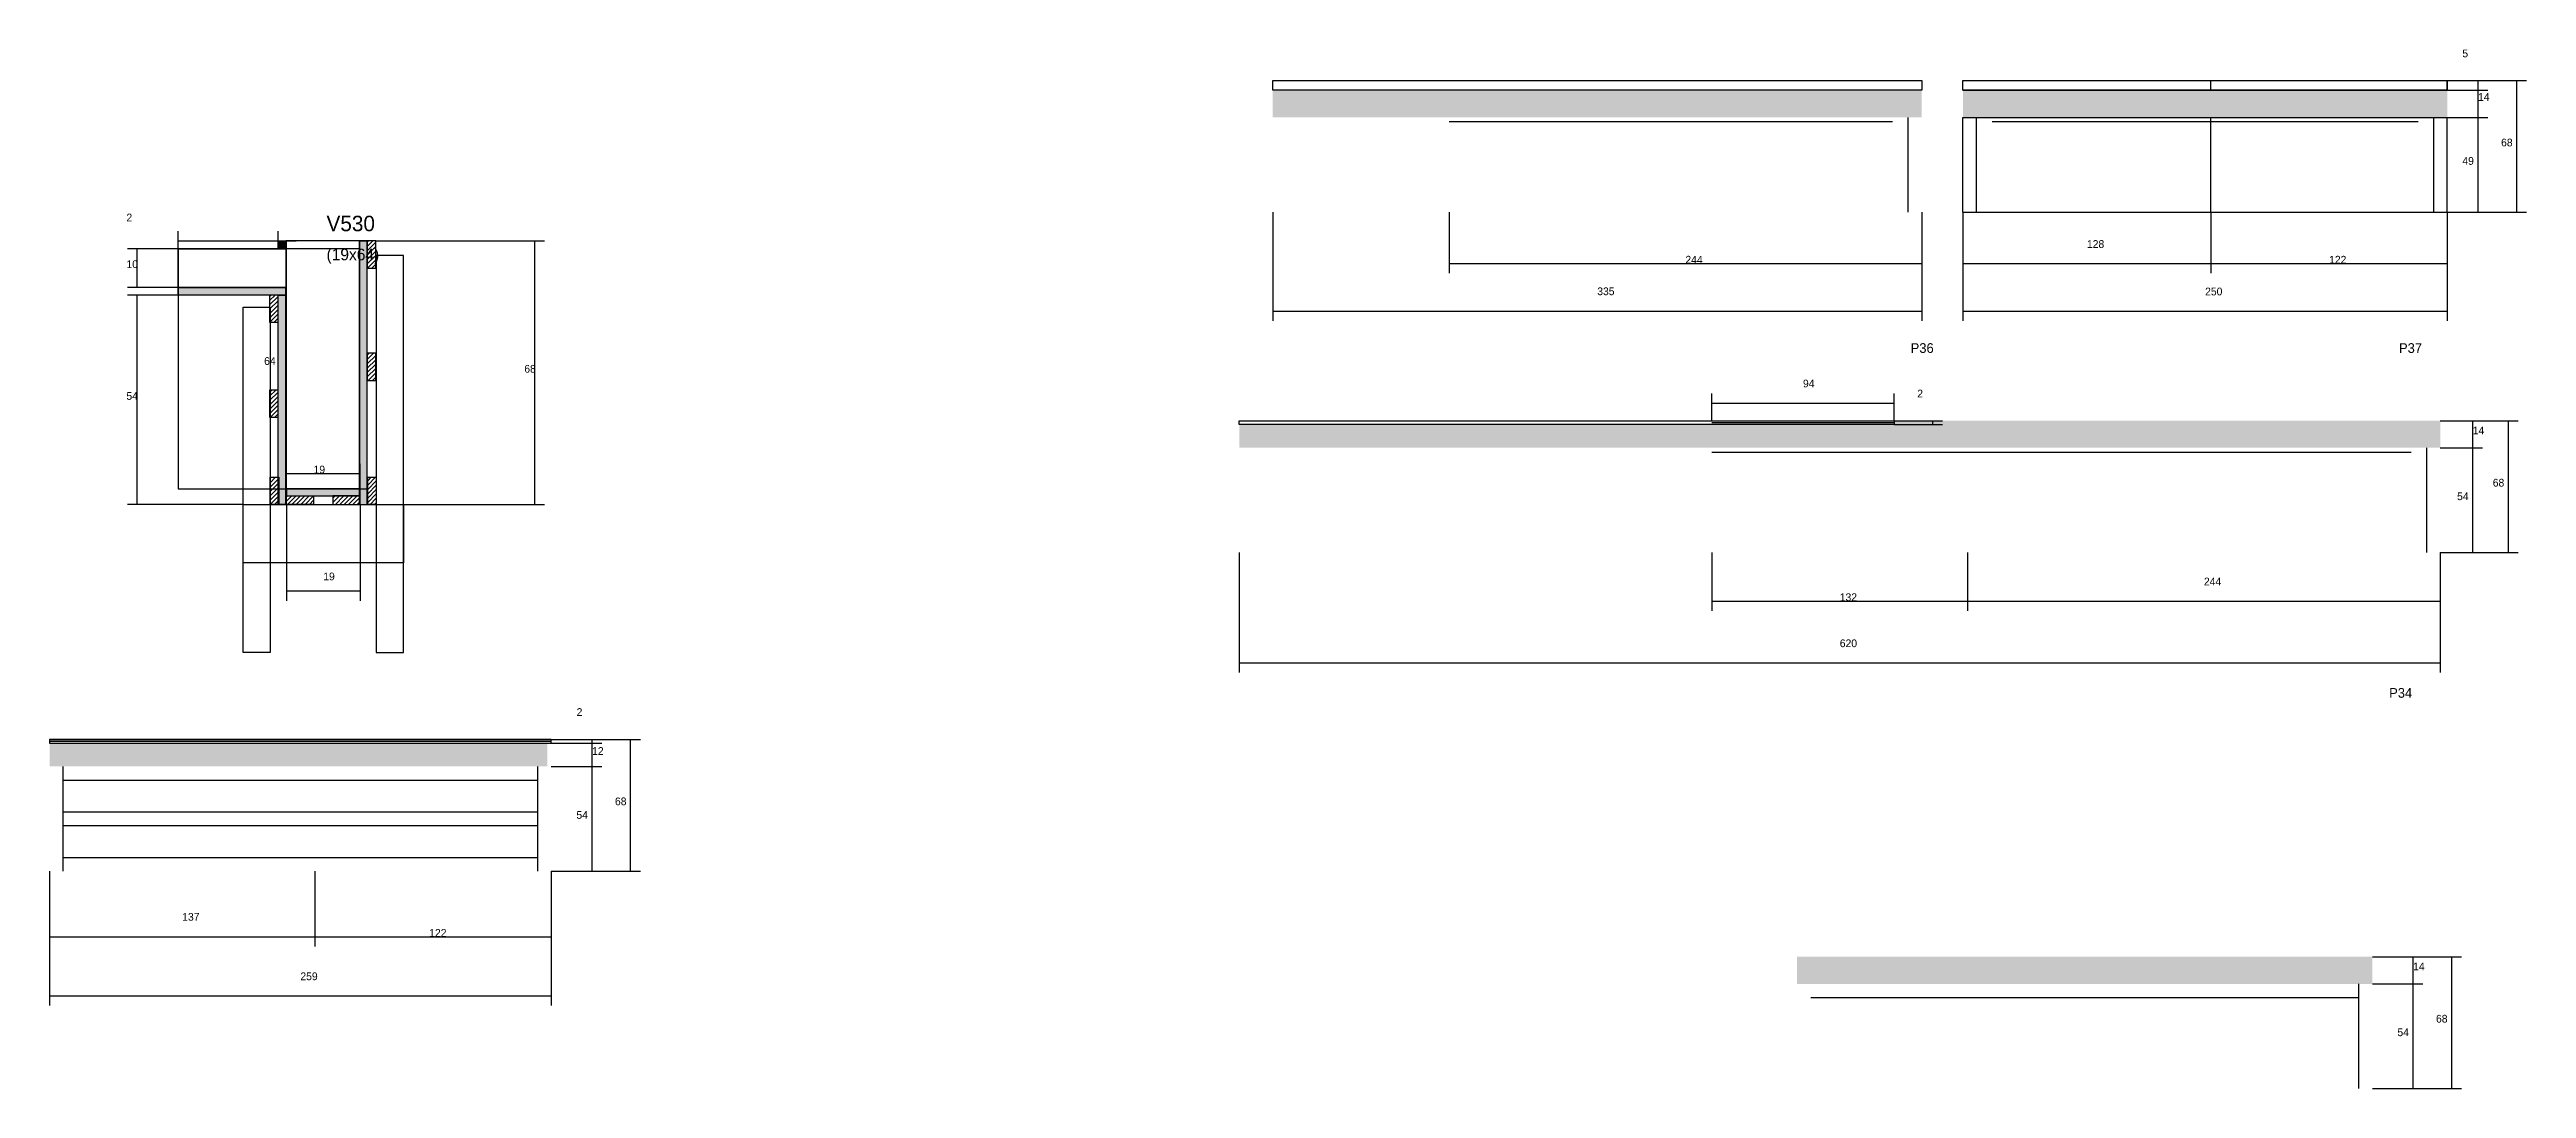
# Model space of a CAD drawing. Header units: metres. Extents: x -2848 to 21926, y -45195 to 1016.
# Drawn here: x 1457 to 2736, y -40038 to -39501 of the extents above; entities that cross this region are included whole.
import ezdxf

# ---------------------------------------------------------------- set-up
doc = ezdxf.new("R2010")
doc.units = ezdxf.units.M
for name, color, linetype in [('CONCRETO', 251, 'Continuous'), ('COTA', 241, 'Continuous'), ('Cota Seção (2x)', 4, 'Continuous'), ('Hachura', 253, 'Continuous'), ('Madeira', 126, 'Continuous'), ('NOMENCLATURA', 7, 'Continuous'), ('Painéis', 200, 'Continuous'), ('SARR_2.2x7', 40, 'Continuous'), ('SARR_3.5x7', 81, 'Continuous'), ('SARR_EDITAR', 141, 'Continuous'), ('Texto Seção', 7, 'Continuous')]:
    doc.layers.add(name, color=color, linetype=linetype)

msp = doc.modelspace()

# ---------------------------------------------------------------- texts
at = {"layer": 'COTA'}
for s, p in [('5', (2702.6, -39505.2)), ('14', (2710.7, -39527.7)), ('68', (2722.6, -39551.2)), ('49', (2702.6, -39560.7)), ('2', (1496.7, -39589.9)), ('128', (2508.8, -39603.6)), ('10', (1496.7, -39614)), ('244', (2301.5, -39611.7)), ('122', (2633.8, -39611.7)), ('335', (2256, -39628)), ('250', (2569.8, -39628.1)), ('68', (1702.1, -39668)), ('54', (1496.7, -39682)), ('94', (2362.2, -39675.6)), ('2', (2421.2, -39680.8)), ('14', (2708, -39699.8)), ('68', (2718.3, -39726.8)), ('54', (2699.9, -39733.8)), ('19', (1598.3, -39775.2)), ('244', (2569.2, -39777.8)), ('132', (2381.2, -39785.9)), ('620', (2381.2, -39809.7)), ('2', (1729.1, -39845.2)), ('12', (1737.1, -39865.3)), ('54', (1729, -39898.3)), ('68', (1748.9, -39891.3)), ('137', (1525.5, -39950.9)), ('122', (1653, -39959.2)), ('259', (1586.5, -39981.6)), ('14', (2677.2, -39976.5)), ('54', (2669.1, -40010.5)), ('68', (2689, -40003.5))]:
    msp.add_text(s, height=4, dxfattribs=at).set_placement(p)
at = {"layer": 'Cota Seção (2x)'}
for s, p in [('64', (1567.8, -39664)), ('19', (1593.3, -39720))]:
    msp.add_text(s, height=4, dxfattribs=at).set_placement(p)
at = {"layer": 'NOMENCLATURA'}
for s, p in [('P36', (2417.8, -39657.8)), ('P37', (2669.9, -39657.8)), ('P34', (2664.8, -39835.8))]:
    msp.add_text(s, height=5, dxfattribs=at).set_placement(p)
at = {"layer": 'Texto Seção'}
for s, height, p in [('V530', 8, (1600, -39595)), ('(19x64)', 6, (1600, -39610))]:
    msp.add_text(s, height=height, dxfattribs=at).set_placement(p)

# ---------------------------------------------------------------- hatches: boundary and pattern name
at = {"layer": 'COTA'}
h = msp.add_hatch(dxfattribs=at)
h.set_pattern_fill('AR-CONC', scale=0.03)
h.paths.add_polyline_path([(2088.5, -39536.2), (2088.5, -39522.2), (2088.5, -39522.2), (2423.5, -39522.2), (2423.5, -39522.2), (2423.5, -39536.2), (2423.5, -39536.2), (2088.5, -39536.2)])
h = msp.add_hatch(dxfattribs=at)
h.set_pattern_fill('AR-CONC', scale=0.03)
h.paths.add_polyline_path([(2444.8, -39522.2), (2444.8, -39536.2), (2444.8, -39536.2), (2694.8, -39536.2), (2694.8, -39536.2), (2694.8, -39522.2), (2694.8, -39522.2), (2444.8, -39522.2)])
h = msp.add_hatch(dxfattribs=at)
h.set_pattern_fill('AR-CONC', scale=0.03)
h.paths.add_polyline_path([(2409.2, -39694.8), (2409.2, -39692.8), (2409.2, -39692.8), (2691.2, -39692.8), (2691.2, -39692.8), (2691.2, -39706.8), (2691.2, -39706.8), (2071.2, -39706.8), (2071.2, -39706.8), (2071.2, -39694.8), (2071.2, -39694.8), (2409.2, -39694.8)])
h = msp.add_hatch(dxfattribs=at)
h.set_pattern_fill('AR-CONC', scale=0.03)
h.paths.add_polyline_path([(1457, -39859.3), (1457, -39871.3), (1457, -39871.3), (1714, -39871.3), (1714, -39871.3), (1714, -39859.3), (1714, -39859.3), (1457, -39859.3)])
h = msp.add_hatch(dxfattribs=at)
h.set_pattern_fill('AR-CONC', scale=0.03)
h.paths.add_polyline_path([(2656.2, -39983.5), (2656.2, -39969.5), (2656.2, -39969.5), (2359.2, -39969.5), (2359.2, -39969.5), (2359.2, -39983.5), (2359.2, -39983.5), (2656.2, -39983.5)])
at = {"layer": 'Hachura'}
h = msp.add_hatch(color=8, dxfattribs=at)
h.dxf.hatch_style = 1
h.paths.add_polyline_path([(1575, -39604), (1579, -39604), (1579, -39604), (1579, -39600), (1579, -39600), (1575, -39600), (1575, -39600), (1575, -39604)])
h = msp.add_hatch(color=8, dxfattribs=at)
h.dxf.hatch_style = 1
h.paths.add_polyline_path([(1621, -39600), (1617, -39600), (1617, -39600), (1617, -39736), (1617, -39736), (1621, -39736), (1621, -39736), (1621, -39600)])
h = msp.add_hatch(dxfattribs=at)
h.set_pattern_fill('ANSI31', scale=0.5)
h.paths.add_polyline_path([(1625.4, -39600), (1621, -39600), (1621, -39600), (1621, -39614), (1621, -39614), (1625.4, -39614), (1625.4, -39614), (1625.4, -39600)])
h = msp.add_hatch(color=8, dxfattribs=at)
h.dxf.hatch_style = 1
h.paths.add_polyline_path([(1523.4, -39628), (1523.4, -39624), (1523.4, -39624), (1579, -39624), (1579, -39624), (1579, -39628), (1579, -39628), (1523.4, -39628)])
h = msp.add_hatch(dxfattribs=at)
h.set_pattern_fill('ANSI31', scale=0.5)
h.paths.add_polyline_path([(1575, -39628), (1570.6, -39628), (1570.6, -39628), (1570.6, -39642), (1570.6, -39642), (1575, -39642), (1575, -39642), (1575, -39628)])
h = msp.add_hatch(color=8, dxfattribs=at)
h.dxf.hatch_style = 1
h.paths.add_polyline_path([(1575, -39628), (1579, -39628), (1579, -39628), (1579, -39736), (1579, -39736), (1575, -39736), (1575, -39736), (1575, -39628)])
h = msp.add_hatch(dxfattribs=at)
h.set_pattern_fill('ANSI31', scale=0.5)
h.paths.add_polyline_path([(1625.4, -39658), (1621, -39658), (1621, -39658), (1621, -39672), (1621, -39672), (1625.4, -39672), (1625.4, -39672), (1625.4, -39658)])
h = msp.add_hatch(dxfattribs=at)
h.set_pattern_fill('ANSI31', scale=0.5)
h.paths.add_polyline_path([(1575, -39677), (1570.6, -39677), (1570.6, -39677), (1570.6, -39691), (1570.6, -39691), (1575, -39691), (1575, -39691), (1575, -39677)])
h = msp.add_hatch(dxfattribs=at)
h.set_pattern_fill('ANSI31', scale=0.5)
h.paths.add_polyline_path([(1570.9, -39722), (1575.3, -39722), (1575.3, -39722), (1575.3, -39736), (1575.3, -39736), (1570.9, -39736), (1570.9, -39736), (1570.9, -39722)])
h = msp.add_hatch(color=8, dxfattribs=at)
h.dxf.hatch_style = 1
h.paths.add_polyline_path([(1617.3, -39731.6), (1617.3, -39728), (1617.3, -39728), (1579.3, -39728), (1579.3, -39728), (1579.3, -39731.6), (1579.3, -39731.6), (1617.3, -39731.6)])
h = msp.add_hatch(dxfattribs=at)
h.set_pattern_fill('ANSI31', scale=0.5)
h.paths.add_polyline_path([(1621.3, -39722), (1625.7, -39722), (1625.7, -39722), (1625.7, -39736), (1625.7, -39736), (1621.3, -39736), (1621.3, -39736), (1621.3, -39722)])
h = msp.add_hatch(dxfattribs=at)
h.set_pattern_fill('ANSI31', scale=0.5)
h.paths.add_polyline_path([(1579.3, -39736), (1579.3, -39731.6), (1579.3, -39731.6), (1593.3, -39731.6), (1593.3, -39731.6), (1593.3, -39736), (1593.3, -39736), (1579.3, -39736)])
h = msp.add_hatch(dxfattribs=at)
h.set_pattern_fill('ANSI31', scale=0.5)
h.paths.add_polyline_path([(1617.3, -39736), (1617.3, -39731.6), (1617.3, -39731.6), (1603.3, -39731.6), (1603.3, -39731.6), (1603.3, -39736), (1603.3, -39736), (1617.3, -39736)])

# ---------------------------------------------------------------- linework, layer by layer
at = {"layer": 'CONCRETO'}
for points in [[(1579, -39624), (1579, -39626), (1579, -39626), (1579, -39728), (1617, -39728), (1617, -39600), (1621, -39600), (1621, -39600), (1579, -39600), (1579, -39604)], [(1617, -39624), (1617, -39624), (1617, -39656), (1617, -39656), (1617, -39728), (1579, -39728), (1579, -39624), (1523.4, -39624), (1523.4, -39604), (1579, -39604)]]:
    msp.add_lwpolyline(points, dxfattribs=at)
for points in [[(1579, -39728), (1621, -39728), (1621, -39600), (1579, -39600)], [(1523.4, -39728), (1617, -39728), (1617, -39604), (1523.4, -39604)]]:
    msp.add_lwpolyline(points, close=True, dxfattribs=at)
at = {"layer": 'COTA'}
for p, q in [((2694.8, -39517.2), (2735.7, -39517.2)), ((2694.8, -39517.2), (2715.7, -39517.2)), ((2694.8, -39522.2), (2715.7, -39522.2)), ((2710.7, -39522.2), (2710.7, -39517.2)), ((2710.7, -39536.2), (2710.7, -39522.2)), ((2710.7, -39522.2), (2715.7, -39522.2)), ((2730.7, -39585.2), (2730.7, -39517.2)), ((2694.8, -39536.2), (2715.7, -39536.2)), ((2710.7, -39585.2), (2710.7, -39536.2)), ((2710.7, -39536.2), (2715.7, -39536.2)), ((2088.5, -39585.2), (2088.5, -39641.2)), ((2179.5, -39585.2), (2179.5, -39616.7)), ((2423.5, -39585.2), (2423.5, -39616.7)), ((2423.5, -39585.2), (2423.5, -39641.2)), ((2444.8, -39585.2), (2444.8, -39616.7)), ((2444.8, -39585.2), (2444.8, -39641.2)), ((2572.8, -39585.2), (2572.8, -39616.7)), ((2572.8, -39585.2), (2572.8, -39616.7)), ((2694.8, -39585.2), (2694.8, -39616.7)), ((2694.8, -39585.2), (2694.8, -39641.2)), ((2694.8, -39585.2), (2715.7, -39585.2)), ((2694.8, -39585.2), (2735.7, -39585.2)), ((1523.4, -39604), (1523.4, -39595)), ((1523.4, -39600), (1575, -39600)), ((1575, -39600), (1575, -39595)), ((1625.4, -39600), (1712.6, -39600)), ((1707.6, -39736), (1707.6, -39600)), ((1523.4, -39604), (1497.2, -39604)), ((1502.2, -39624), (1502.2, -39604)), ((2179.5, -39611.7), (2423.5, -39611.7)), ((2444.8, -39611.7), (2572.8, -39611.7)), ((2572.8, -39611.7), (2694.8, -39611.7)), ((1523.4, -39624), (1497.2, -39624)), ((1523.4, -39628), (1497.2, -39628)), ((1502.2, -39736), (1502.2, -39628)), ((2088.5, -39636.2), (2423.5, -39636.2)), ((2444.8, -39636.2), (2694.8, -39636.2)), ((2315.2, -39692.8), (2315.2, -39678.7)), ((2315.2, -39683.7), (2409.2, -39683.7)), ((2409.2, -39692.8), (2409.2, -39678.7)), ((2409.2, -39692.8), (2434.2, -39692.8)), ((2409.2, -39694.8), (2434.2, -39694.8)), ((2429.2, -39694.8), (2429.2, -39692.8)), ((2691.2, -39692.8), (2713, -39692.8)), ((2691.2, -39692.8), (2731.4, -39692.8)), ((2708, -39706.8), (2708, -39692.8)), ((2726.4, -39760.8), (2726.4, -39692.8)), ((2691.2, -39706.8), (2713, -39706.8)), ((2691.2, -39706.8), (2713, -39706.8)), ((2708, -39760.8), (2708, -39706.8)), ((1556.9, -39736), (1497.2, -39736)), ((1579.3, -39736), (1579.3, -39785.7)), ((1617.3, -39736), (1617.3, -39785.7)), ((1639.7, -39736), (1712.6, -39736)), ((2071.2, -39760.8), (2071.2, -39822.8)), ((2315.2, -39760.8), (2315.2, -39790.9)), ((2447.2, -39760.8), (2447.2, -39790.9)), ((2447.2, -39760.8), (2447.2, -39790.9)), ((2691.2, -39760.8), (2691.2, -39790.9)), ((2691.2, -39760.8), (2691.2, -39822.8)), ((2691.2, -39760.8), (2713, -39760.8)), ((2691.2, -39760.8), (2731.4, -39760.8)), ((1579.3, -39780.7), (1617.3, -39780.7)), ((2315.2, -39785.9), (2447.2, -39785.9)), ((2447.2, -39785.9), (2691.2, -39785.9)), ((2071.2, -39817.8), (2691.2, -39817.8)), ((1716, -39857.3), (1762, -39857.3)), ((1716, -39857.3), (1742.1, -39857.3)), ((1716, -39859.3), (1742.1, -39859.3)), ((1716, -39859.3), (1742.1, -39859.3)), ((1737.1, -39859.3), (1737.1, -39857.3)), ((1737.1, -39871.3), (1737.1, -39859.3)), ((1757, -39925.3), (1757, -39857.3)), ((1716, -39871.3), (1742.1, -39871.3)), ((1716, -39871.3), (1742.1, -39871.3)), ((1737.1, -39925.3), (1737.1, -39871.3)), ((1457, -39925.3), (1457, -39964.2)), ((1457, -39925.3), (1457, -39994.7)), ((1594, -39925.3), (1594, -39964.2)), ((1594, -39925.3), (1594, -39964.2)), ((1716, -39925.3), (1716, -39964.2)), ((1716, -39925.3), (1716, -39994.7)), ((1716, -39925.3), (1742.1, -39925.3)), ((1716, -39925.3), (1762, -39925.3)), ((1457, -39959.2), (1594, -39959.2)), ((1594, -39959.2), (1716, -39959.2)), ((2656.2, -39969.5), (2682.2, -39969.5)), ((2656.2, -39969.5), (2702.1, -39969.5)), ((2677.2, -39983.5), (2677.2, -39969.5)), ((2697.1, -40037.5), (2697.1, -39969.5)), ((2656.2, -39983.5), (2682.2, -39983.5)), ((2656.2, -39983.5), (2682.2, -39983.5)), ((2677.2, -40037.5), (2677.2, -39983.5)), ((1457, -39989.7), (1716, -39989.7)), ((2656.2, -40037.5), (2682.2, -40037.5)), ((2656.2, -40037.5), (2702.1, -40037.5))]:
    msp.add_line(p, q, dxfattribs=at)
at = {"layer": 'Cota Seção (2x)'}
for p, q in [((1579.3, -39728), (1579.3, -39600)), ((1579.3, -39600), (1584.3, -39600)), ((1579.3, -39736), (1579.3, -39715)), ((1617.3, -39736), (1617.3, -39715)), ((1579.3, -39720), (1617.3, -39720)), ((1579.3, -39728), (1584.3, -39728))]:
    msp.add_line(p, q, dxfattribs=at)
at = {"layer": 'Madeira'}
for points in [[(1625.4, -39600), (1621, -39600), (1621, -39614), (1625.4, -39614)], [(1575, -39628), (1570.6, -39628), (1570.6, -39642), (1575, -39642)], [(1625.4, -39658), (1621, -39658), (1621, -39672), (1625.4, -39672)], [(1575, -39677), (1570.6, -39677), (1570.6, -39691), (1575, -39691)], [(1570.9, -39722), (1575.3, -39722), (1575.3, -39736), (1570.9, -39736)], [(1621.3, -39722), (1625.7, -39722), (1625.7, -39736), (1621.3, -39736)], [(1579.3, -39736), (1579.3, -39731.6), (1593.3, -39731.6), (1593.3, -39736)], [(1617.3, -39736), (1617.3, -39731.6), (1603.3, -39731.6), (1603.3, -39736)]]:
    msp.add_lwpolyline(points, close=True, dxfattribs=at)
at = {"layer": 'Painéis'}
for p, q in [((2444.8, -39517.2), (2694.8, -39517.2)), ((2444.8, -39522.2), (2694.8, -39522.2)), ((2572.8, -39522.2), (2572.8, -39517.2)), ((2694.8, -39522.2), (2694.8, -39517.2)), ((2444.8, -39536.2), (2694.8, -39536.2)), ((2444.8, -39585.2), (2444.8, -39536.2)), ((2572.8, -39585.2), (2572.8, -39536.2)), ((2694.8, -39585.2), (2694.8, -39536.2)), ((2444.8, -39585.2), (2694.8, -39585.2)), ((1617, -39736), (1617, -39600)), ((1523.4, -39624), (1579, -39624)), ((1523.4, -39628), (1523.4, -39624)), ((1579, -39628), (1579, -39624)), ((1579, -39736), (1579, -39628)), ((1579.3, -39728), (1617.3, -39728)), ((1579.3, -39731.6), (1579.3, -39728)), ((1617.3, -39731.6), (1617.3, -39728)), ((1457, -39857.3), (1716, -39857.3)), ((1457, -39859.3), (1716, -39859.3))]:
    msp.add_line(p, q, dxfattribs=at)
for points in [[(2088.5, -39517.2), (2423.5, -39517.2), (2423.5, -39522.2), (2088.5, -39522.2)], [(2444.8, -39517.2), (2694.8, -39517.2), (2694.8, -39522.2), (2444.8, -39522.2)], [(1575, -39600), (1579, -39600), (1579, -39604), (1575, -39604)], [(1621, -39600), (1617, -39600), (1617, -39736), (1621, -39736)], [(1523.4, -39628), (1523.4, -39624), (1579, -39624), (1579, -39628)], [(1575, -39628), (1579, -39628), (1579, -39736), (1575, -39736)], [(2071.2, -39692.8), (2409.2, -39692.8), (2409.2, -39694.8), (2071.2, -39694.8)], [(1617.3, -39731.6), (1617.3, -39728), (1579.3, -39728), (1579.3, -39731.6)], [(1716, -39857.3), (1457, -39857.3), (1457, -39859.3), (1716, -39859.3)]]:
    msp.add_lwpolyline(points, close=True, dxfattribs=at)
at = {"layer": 'SARR_2.2x7'}
for p, q in [((2416.5, -39585.2), (2416.5, -39536.2)), ((2451.8, -39585.2), (2451.8, -39536.2)), ((2687.8, -39585.2), (2687.8, -39536.2)), ((2179.5, -39538.4), (2408.5, -39538.4)), ((2459.8, -39538.4), (2572.8, -39538.4)), ((2572.8, -39538.4), (2679.8, -39538.4)), ((2315.2, -39709), (2447.2, -39709)), ((2447.2, -39709), (2676.2, -39709)), ((2684.2, -39760.8), (2684.2, -39706.8)), ((1464, -39925.3), (1464, -39871.3)), ((1464, -39878.3), (1594, -39878.3)), ((1594, -39878.3), (1709, -39878.3)), ((1709, -39925.3), (1709, -39871.3)), ((1464, -39894.7), (1594, -39894.7)), ((1594, -39894.7), (1709, -39894.7)), ((1464, -39901.7), (1594, -39901.7)), ((1594, -39901.7), (1709, -39901.7)), ((1464, -39918.3), (1594, -39918.3)), ((1594, -39918.3), (1709, -39918.3)), ((2649.2, -40037.5), (2649.2, -39983.5)), ((2366.2, -39990.5), (2507.7, -39990.5)), ((2507.7, -39990.5), (2649.2, -39990.5))]:
    msp.add_line(p, q, dxfattribs=at)
at = {"layer": 'SARR_3.5x7'}
for points in [[(1639.7, -39607.6), (1625.7, -39607.6), (1625.7, -39812.5), (1639.7, -39812.5)], [(1556.9, -39634.2), (1570.9, -39634.2), (1570.9, -39812.5), (1556.9, -39812.5)], [(1556.9, -39736), (1639.7, -39736), (1639.7, -39766.1), (1556.9, -39766.1)]]:
    msp.add_lwpolyline(points, close=True, dxfattribs=at)
at = {"layer": 'SARR_EDITAR'}
for p, q in [((2315.2, -39693.8), (2409.2, -39693.8)), ((1457, -39858.3), (1594, -39858.3)), ((1594, -39858.3), (1716, -39858.3))]:
    msp.add_line(p, q, dxfattribs=at)

msp.set_redraw_order([(e.dxf.handle, doc.entitydb.next_handle()) for e in msp.query("TEXT MTEXT ATTDEF DIMENSION ARC_DIMENSION")])  # texts and dimensions are drawn at this point

doc.saveas('drawing.dxf')
